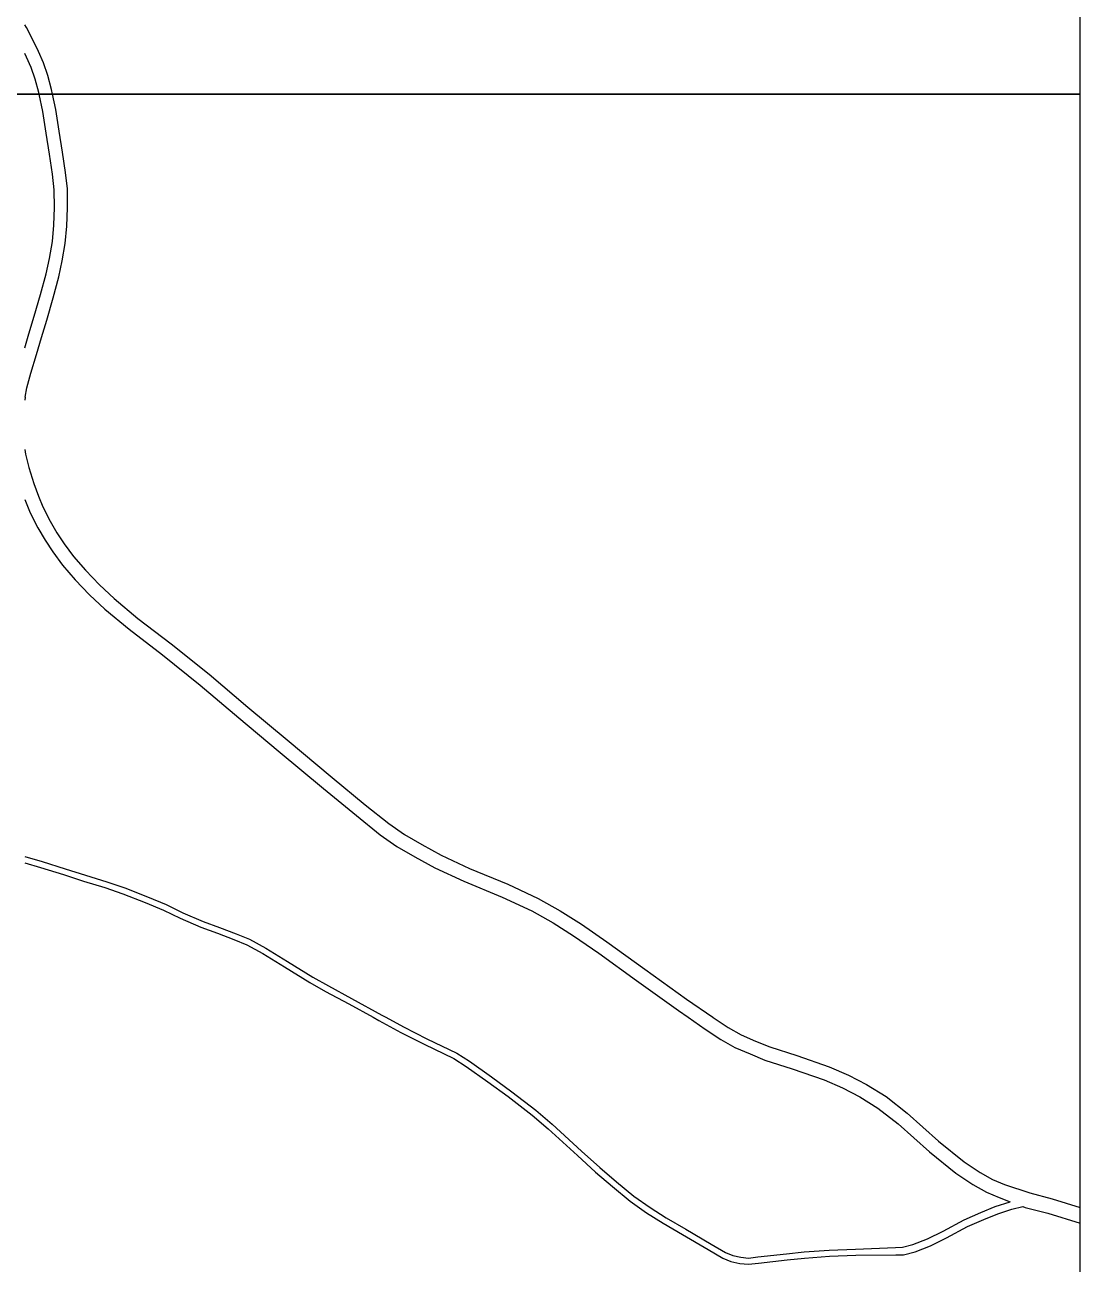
# Model space of a CAD drawing. Header units: metres. Extents: x -17600 to -16000, y -79800 to -78600.
# Drawn here: x -17082.1 to -16800, y -79512.8 to -79181.4 of the extents above; entities that cross this region are included whole.
import ezdxf

# ---------------------------------------------------------------- set-up
doc = ezdxf.new("R2010")
doc.units = ezdxf.units.M
doc.header["$LTSCALE"] = 2.5
doc.layers.add('図郭', color=7, linetype='Continuous')
doc.layers.add('道路', color=7, linetype='Continuous')

msp = doc.modelspace()

# ---------------------------------------------------------------- linework, layer by layer
at = {"layer": '図郭'}
for points in [[(-17600, -79200), (-16800, -79200), (-16800, -78600), (-17600, -78600)], [(-17600, -79800), (-16800, -79800), (-16800, -79200), (-17600, -79200)]]:
    msp.add_lwpolyline(points, close=True, dxfattribs=at)
at = {"layer": '道路'}
for points in [[(-17074.69, -79200), (-17074.96, -79198.71), (-17075.99, -79194.96), (-17077.12, -79191.57), (-17078.5, -79188.58), (-17080.17, -79185.09), (-17081.63, -79182.17), (-17082.13, -79181.44)], [(-17078.26, -79200), (-17078.36, -79199.53), (-17079.34, -79195.98), (-17080.38, -79192.86), (-17081.67, -79190.06), (-17082.13, -79189.1)], [(-17082.13, -79267.76), (-17081.02, -79264.06), (-17079.61, -79259.37), (-17077.93, -79253.52), (-17076.4, -79247.99), (-17075.55, -79243.88), (-17074.76, -79239.4), (-17074.36, -79235.02), (-17074.21, -79230.32), (-17074.24, -79225.53), (-17074.72, -79221.4), (-17075.54, -79215.99), (-17076.42, -79210.43), (-17077.32, -79204.66), (-17078.26, -79200)], [(-17082.02, -79280.96), (-17081.6, -79278.51), (-17080.47, -79274.58), (-17079.01, -79269.55), (-17077.65, -79265.01), (-17076.26, -79260.37), (-17074.56, -79254.47), (-17072.99, -79248.81), (-17072.11, -79244.54), (-17071.29, -79239.87), (-17070.87, -79235.24), (-17070.71, -79230.36), (-17070.74, -79225.31), (-17071.26, -79220.95), (-17072.08, -79215.46), (-17072.96, -79209.91), (-17073.87, -79204.04), (-17074.69, -79200)], [(-17082.02, -79280.96), (-17082.13, -79281.76)], [(-17082.13, -79295.02), (-17081.91, -79296.26), (-17081.02, -79299.82), (-17079.67, -79304.09), (-17078.47, -79307.47), (-17077.26, -79310.32), (-17075.37, -79314.11), (-17073.54, -79317.21), (-17071.56, -79320.23), (-17069.13, -79323.55), (-17065.88, -79327.25), (-17062.15, -79331.13), (-17058.21, -79334.83), (-17051.9, -79340.12), (-17043.02, -79346.96), (-17032.87, -79355.05), (-17022.52, -79363.84), (-17012, -79372.61), (-16999.92, -79382.68), (-16991.11, -79389.94), (-16984.85, -79394.97), (-16980.65, -79397.91), (-16976, -79400.61), (-16970.79, -79403.43), (-16963.28, -79406.97), (-16953.04, -79411.21), (-16944.92, -79414.97), (-16939.01, -79418.3), (-16933.35, -79421.85), (-16926.5, -79426.61), (-16916.42, -79433.92), (-16905.27, -79441.9), (-16898.2, -79446.77)], [(-17082.13, -79308.36), (-17081.96, -79308.83), (-17080.66, -79311.89), (-17078.66, -79315.9), (-17076.72, -79319.2), (-17074.63, -79322.37), (-17072.06, -79325.9), (-17068.64, -79329.78), (-17064.79, -79333.79), (-17060.7, -79337.63), (-17054.25, -79343.04), (-17045.33, -79349.91), (-17035.25, -79357.94), (-17024.93, -79366.71), (-17014.4, -79375.49), (-17002.31, -79385.56), (-16993.47, -79392.84), (-16987.1, -79397.97), (-16982.67, -79401.07), (-16977.83, -79403.88), (-16972.48, -79406.77), (-16964.8, -79410.39), (-16954.55, -79414.64), (-16946.62, -79418.31), (-16940.92, -79421.52), (-16935.42, -79424.98), (-16928.67, -79429.66), (-16918.6, -79436.96), (-16907.42, -79444.96), (-16904.8, -79446.77)], [(-17082.13, -79403.75), (-17077.44, -79405.11), (-17071.29, -79407.06), (-17065.91, -79408.78), (-17060.2, -79410.51), (-17055.34, -79412.19), (-17049.31, -79414.59), (-17044.37, -79416.61), (-17039.91, -79418.8), (-17034.46, -79421.14), (-17030.08, -79422.76), (-17025.62, -79424.42), (-17022.08, -79425.92), (-17017.69, -79428.32), (-17011.88, -79431.87), (-17005.11, -79436.07), (-17000.94, -79438.39), (-16994.76, -79441.76), (-16986.67, -79446.18), (-16985.59, -79446.77)], [(-17082.13, -79405.47), (-17077.92, -79406.69), (-17071.79, -79408.63), (-17066.4, -79410.35), (-17060.71, -79412.08), (-17055.92, -79413.74), (-17049.92, -79416.12), (-17045.05, -79418.11), (-17040.6, -79420.3), (-17035.07, -79422.67), (-17030.65, -79424.31), (-17026.23, -79425.95), (-17022.8, -79427.41), (-17018.51, -79429.75), (-17012.74, -79433.28), (-17005.94, -79437.5), (-17001.73, -79439.83), (-16995.54, -79443.21), (-16989.03, -79446.77)], [(-16989.03, -79446.77), (-16987.46, -79447.62), (-16981.62, -79450.82), (-16975.35, -79453.97), (-16967.42, -79457.82), (-16964.14, -79459.91), (-16958.37, -79464), (-16952.92, -79467.98), (-16946.54, -79472.92), (-16942.22, -79476.55), (-16934.39, -79483.74), (-16929.53, -79488.14), (-16924.99, -79492.01), (-16920.28, -79495.91), (-16915.91, -79499), (-16911.51, -79501.82), (-16906.27, -79504.84), (-16899.46, -79508.86), (-16895.53, -79511.14), (-16893.37, -79512.02), (-16890.95, -79512.56), (-16888.65, -79512.78), (-16885.99, -79512.46), (-16878.33, -79511.63), (-16873.67, -79511.14), (-16867.05, -79510.65), (-16859.99, -79510.4)], [(-16985.59, -79446.77), (-16980.85, -79449.36), (-16974.62, -79452.49), (-16966.61, -79456.38), (-16963.22, -79458.54), (-16957.41, -79462.66), (-16951.93, -79466.66), (-16945.51, -79471.63), (-16941.13, -79475.31), (-16933.28, -79482.52), (-16928.44, -79486.9), (-16923.93, -79490.75), (-16919.28, -79494.6), (-16914.99, -79497.63), (-16910.65, -79500.41), (-16905.44, -79503.42), (-16898.62, -79507.44), (-16894.8, -79509.66), (-16892.88, -79510.44), (-16890.7, -79510.93), (-16888.67, -79511.12), (-16886.18, -79510.82), (-16878.51, -79509.99), (-16873.81, -79509.5), (-16867.14, -79509), (-16860.05, -79508.75)], [(-16904.8, -79446.77), (-16900.23, -79449.92), (-16896.04, -79452.71), (-16892.28, -79454.8), (-16888.25, -79456.55), (-16884.26, -79458.21), (-16876.96, -79460.53), (-16868.46, -79463.51), (-16863.52, -79465.64), (-16858.95, -79467.99), (-16854.06, -79471.04), (-16848.67, -79475.29), (-16840.28, -79482.73), (-16833.29, -79488.41), (-16828.7, -79491.49), (-16825.06, -79493.53), (-16821.67, -79494.94)], [(-16898.2, -79446.77), (-16898.13, -79446.82), (-16894.09, -79449.51), (-16890.62, -79451.44), (-16886.78, -79453.11), (-16882.97, -79454.7), (-16875.78, -79456.98), (-16867.1, -79460.02), (-16861.92, -79462.25), (-16857.1, -79464.73), (-16851.9, -79467.97), (-16846.26, -79472.42), (-16837.86, -79479.87), (-16831.06, -79485.4), (-16826.73, -79488.3), (-16823.43, -79490.16), (-16820.24, -79491.48)], [(-16820.24, -79491.48), (-16813.45, -79493.72), (-16807.54, -79495.26), (-16800, -79497.59)], [(-16821.67, -79494.94), (-16818.7, -79496.06)], [(-16860.05, -79508.75), (-16849.35, -79508.3), (-16847.51, -79508.24), (-16844.75, -79507.54), (-16840.79, -79506.01), (-16836.62, -79503.98), (-16830.99, -79500.89), (-16826.54, -79498.99), (-16822.73, -79497.39), (-16818.7, -79496.06)], [(-16859.99, -79510.4), (-16849.32, -79510.31), (-16847.22, -79510.24), (-16844.14, -79509.45), (-16839.99, -79507.85), (-16835.7, -79505.76), (-16830.11, -79502.69), (-16825.76, -79500.84), (-16822.03, -79499.27), (-16818.3, -79498.03), (-16815.36, -79497.32)], [(-16815.36, -79497.32), (-16814.68, -79497.58), (-16808.65, -79499.14), (-16800, -79501.82)]]:
    msp.add_lwpolyline(points, dxfattribs=at)

doc.saveas('drawing.dxf')
